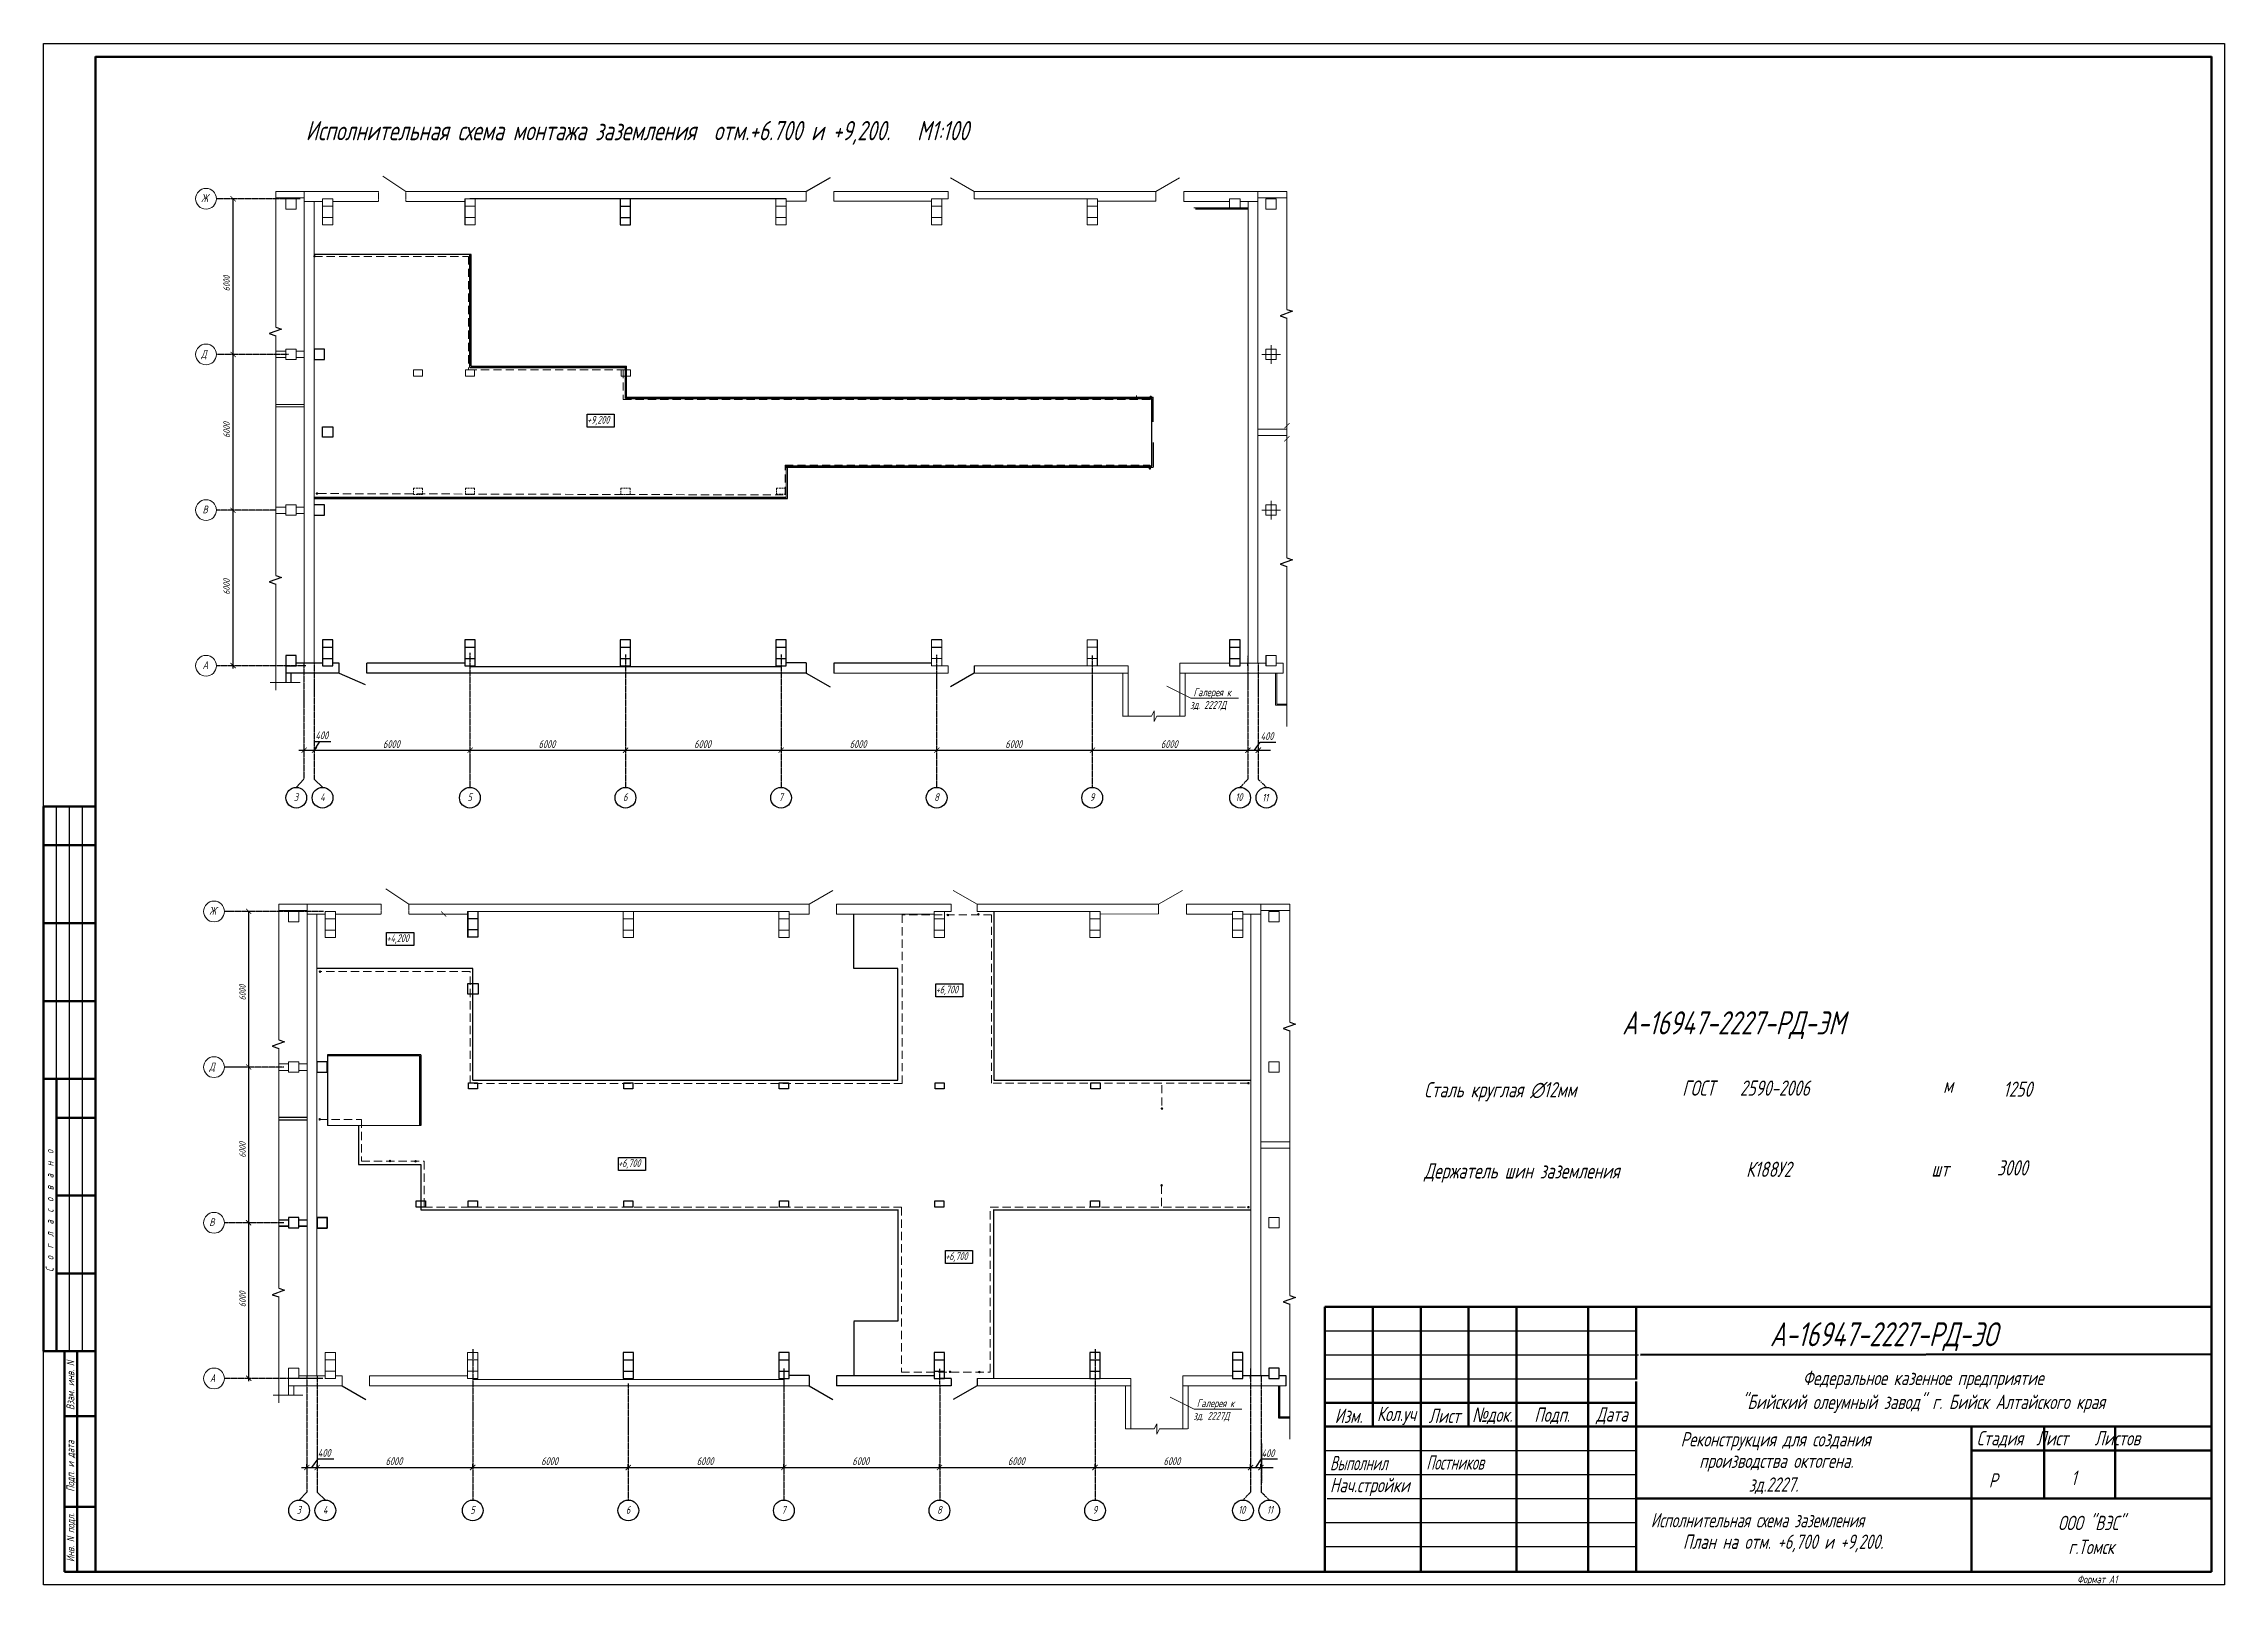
# Model space of a CAD drawing. Header units: millimetres. Extents: x -14296 to 10264, y -13087 to -5602.
# Drawn here: x -7101 to -6260, y -9381 to -8787 of the extents above; entities that cross this region are included whole.
import ezdxf
from ezdxf.enums import TextEntityAlignment as Align

# ---------------------------------------------------------------- set-up
doc = ezdxf.new("R2010")
doc.units = ezdxf.units.MM
for name, pattern in [('CENTER2', [1.125, 0.75, -0.125, 0.125, -0.125]), ('DURCHG', [0]), ('gost6', [12, 8, -1.5, 1, -1.5]), ('HIDDEN', [9.525, 6.35, -3.175]), ('HIDDEN2', [4.7625, 3.175, -1.5875]), ('K5LT_BASIC', [0]), ('ОСЕВАЯ', [50.8, 31.75, -6.35, 6.35, -6.35])]:
    doc.linetypes.add(name, pattern=pattern)
for name, color, linetype, lineweight in [('1', 4, 'Continuous', 15), ('Заземление (Сущ)', 6, 'gost6', 25), ('зд осн', 7, 'Continuous', 30), ('КаБель силовой (Вновь)', 1, 'Continuous', 15), ('основной', 3, 'Continuous', 15), ('стена', 7, 'Continuous', 18), ('Строительный', 251, 'Continuous', 13), ('Текст', 7, 'Continuous', 20)]:
    doc.layers.add(name, color=color, linetype=linetype, lineweight=lineweight)
for name, color, linetype in [('osnovnoy shtamp', 7, 'Continuous'), ('TX', 7, 'Continuous'), ('НОВЫЙ', 7, 'Continuous'), ('орудован', 7, 'Continuous'), ('Размеры', 5, 'Continuous')]:
    doc.layers.add(name, color=color, linetype=linetype)
doc.styles.add('Simplex', font='simplex.shx', dxfattribs={"width": 0.7, "oblique": 15})
doc.linetypes.add('ограждение1', pattern='A,0.25,-0.1,[133,ltypeshp.shx,S=0.1,R=0,X=-0.1,Y=0],-0.1,1', length=1.45)

msp = doc.modelspace()

# ---------------------------------------------------------------- texts
at = {"color": 0, "lineweight": 20, "style": 'Simplex', "oblique": 15, "width": 0.7}
for s, p in [('Ж', (-7040.22386, -8847.79438)), ('Д', (-7040.22386, -8907.79438)), ('В', (-7039.69957, -8967.79438)), ('А', (-7039.71431, -9027.79438)), ('3', (-7004.48473, -9078.65942)), ('4', (-6994.35995, -9078.65942)), ('5', (-6937.53308, -9078.65942)), ('6', (-6877.53308, -9078.65942)), ('7', (-6817.53308, -9078.65942)), ('8', (-6757.53308, -9078.65942)), ('9', (-6697.53308, -9078.65942)), ('10', (-6641.41274, -9078.65942)), ('11', (-6631.07619, -9078.86605)), ('Ж', (-7037.08317, -9122.49882)), ('Д', (-7037.08317, -9182.49882)), ('В', (-7037.08317, -9242.49882)), ('А', (-7036.80716, -9302.54514)), ('3', (-7003.39139, -9353.36386)), ('4', (-6993.26661, -9353.36386)), ('5', (-6936.43974, -9353.36386)), ('6', (-6876.43974, -9353.36386)), ('7', (-6816.43974, -9353.36386)), ('8', (-6756.43974, -9353.36386)), ('9', (-6696.43974, -9353.36386)), ('10', (-6640.3194, -9353.36386)), ('11', (-6629.26661, -9353.36386))]:
    msp.add_text(s, height=3, dxfattribs=at).set_placement(p)
at = {"lineweight": 35, "style": 'Simplex', "oblique": 15, "width": 0.7}
for s, height, p in [('А-16947-2227-РД-ЭМ', 8.9127346, (-6449.30886, -9168.60908)), ('А-16947-2227-РД-ЭО', 9.2324142, (-6391.45739, -9288.7933))]:
    msp.add_text(s, height=height, dxfattribs=at).set_placement(p, align=Align.CENTER)
at = {"color": 0, "lineweight": 20, "ltscale": 0.02, "style": 'Simplex', "oblique": 15, "width": 0.7}
msp.add_text('С  о  г  л  а  с  о  в  а  н  о', height=3, rotation=90, dxfattribs=at).set_placement((-7097.15287, -9260.12672))
for s, p in [('Взам. инв. N', (-7089.16041, -9303.92521)), ('Подп. и дата', (-7089.16041, -9334.98855)), ('Инв. N подл.', (-7089.10816, -9362.59215))]:
    msp.add_text(s, height=3, rotation=90, dxfattribs=at).set_placement(p, align=Align.CENTER)
at = {"lineweight": 20, "style": 'Simplex', "oblique": 15}
for s, height, width, p in [('Реконструкция для создания', 5.5394485, 0.7, (-6469.67449, -9327.43706)), ('Стадия  Лист    Листов', 5.5394485, 0.7, (-6355.51438, -9327.01618)), ('производства октогена.', 5.5394485, 0.7, (-6462.49818, -9335.7132)), ('зд.2227.', 5.539449, 0.7, (-6443.40093, -9344.87399)), ('Р', 5.53945, 0.7, (-6350.84863, -9343.29351)), ('1', 5.53945, 0.7, (-6319.09259, -9342.28293)), ('Исполнительная схема заземления', 5.5394485, 0.65, (-6481.17618, -9358.5953)), ('План на отм. +6,700 и +9,200.', 5.5394485, 0.7, (-6468.78935, -9366.91467))]:
    msp.add_text(s, height=height, dxfattribs=dict(at, width=width)).set_placement(p)
at = {"color": 0, "lineweight": 20, "style": 'Simplex', "oblique": 15, "width": 0.7}
msp.add_text('Формат А1', height=3, dxfattribs=at).set_placement((-6309.01169, -9380.15076), align=Align.CENTER)
at = {"color": 0, "lineweight": 20, "char_height": 2.5, "attachment_point": 5, "rotation": 90, "style": 'Simplex'}
for insert in [(-7030.4289, -8879.16747), (-7030.4289, -8935.63098), (-7030.4289, -8996.10069), (-7024.31915, -9152.45491), (-7024.31915, -9213.0896), (-7024.31915, -9270.67522)]:
    msp.add_mtext('6000', dxfattribs=dict(at, insert=insert))
at = {"layer": 'орудован', "color": 0, "linetype": 'Continuous', "lineweight": 35, "style": 'Simplex', "oblique": 15, "width": 0.7}
msp.add_text('Исполнительная схема монтажа заземления  отм.+6.700 и +9,200.   М1:100', height=7.4254575, dxfattribs=at).set_placement((-6999.91804, -8823.98218, 4.45527))
at = {"layer": 'орудован', "color": 0, "linetype": 'Continuous', "lineweight": 20, "style": 'Simplex', "oblique": 15, "width": 0.6}
for s, p in [('+9,200', (-6891.39279, -8933.20983)), ('+4,200', (-6968.7539, -9133.01458)), ('+6,700', (-6756.9261, -9152.80513)), ('+6,700', (-6879.40765, -9219.73695)), ('+6,700', (-6753.2681, -9255.5729))]:
    msp.add_text(s, height=3, dxfattribs=at).set_placement(p)
at = {"layer": 'Размеры', "color": 0, "lineweight": 20, "style": 'Simplex', "oblique": 15, "width": 0.7}
for s, p in [('400', (-6996.16491, -9054.81803)), ('6000', (-6970.12335, -9058.21803)), ('6000', (-6910.12335, -9058.21803)), ('6000', (-6850.12335, -9058.21803)), ('6000', (-6790.12335, -9058.21803)), ('6000', (-6730.12335, -9058.21803)), ('6000', (-6670.12335, -9058.21803)), ('400', (-6631.66424, -9055.13502)), ('400', (-6995.25427, -9331.4149)), ('6000', (-6969.11195, -9334.59664)), ('6000', (-6909.11195, -9334.59664)), ('6000', (-6849.11195, -9334.59664)), ('6000', (-6789.11195, -9334.59664)), ('6000', (-6729.11195, -9334.59664)), ('6000', (-6669.11195, -9334.59664)), ('400', (-6631.30285, -9331.54523))]:
    msp.add_text(s, height=3, dxfattribs=at).set_placement(p)
at = {"layer": 'Строительный', "color": 0, "lineweight": 20, "style": 'Simplex', "oblique": 15, "width": 0.7}
for s, p in [(' зд. 2227Д', (-6660.35447, -9043.12212)), ('Галерея к', (-6657.55501, -9038.2462)), ('Галерея к', (-6656.27954, -9312.25788)), (' зд. 2227Д', (-6659.079, -9317.1338))]:
    msp.add_text(s, height=3, dxfattribs=at).set_placement(p)
at = {"layer": 'Текст', "char_height": 5.8684743, "attachment_point": 1, "style": 'Simplex'}
for s, width, heights, insert in [('{\\Q15;Сталь круглая ∅12мм}', 129, [0], (-6568.59003, -9186.9831)), ('\\pi8.8437;м', 20, [3.5], (-6377.2866, -9185.27781)), ('\\pi3.10383;1250', 20, [0], (-6348.38191, -9186.78137)), ('\\pi2.37331;3000', 20, [3.5], (-6350.0568, -9217.10182)), ('{\\Q15;Держатель шин заземления}', 129, [0], (-6568.59003, -9218.28163)), ('\\pi24.625;К188У2', 60, [0], (-6469.05263, -9217.66942)), ('\\pi7.0965;шт', 20, [0], (-6380.07806, -9217.55442))]:
    msp.add_mtext_dynamic_manual_height_columns(s, width=width, gutter_width=12.5, heights=heights, dxfattribs=dict(at, insert=insert))
at = {"layer": 'Текст'}
note = msp.add_mtext_dynamic_manual_height_columns('ГОСТ ', width=18.1665929, gutter_width=4.05089, heights=[7.34312, 0], dxfattribs=dict(at, insert=(-6469.05263, -9186.37089), char_height=5.8684743, attachment_point=1, style='Simplex'))
for column, words in zip(note.columns.linked_columns, ['2590-2006']):
    column.text = words
at = {"layer": 'Текст', "lineweight": 20, "style": 'Simplex'}
for s, insert, char_height, width, attachment_point in [('Федеральное казенное предприятие\\P"Бийский олеумный завод" г. Бийск Алтайского края', (-6376.15198, -9306.38988), 5.5394485, 221.577941, 5), ('Изм.', (-6597.72992, -9315.6223), 5.539449, 18.4648284, 5), ('Кол.уч', (-6579.26509, -9315.6223), 5.539449, 18.4648284, 5), ('Лист', (-6560.80026, -9315.6223), 5.539449, 18.4648284, 5), ('{\\fArial|b0|i0|c204|p34;\\W0.7;№\\Fsimplex|c204;док.}', (-6542.33543, -9315.6223), 5.5394485, 18.4648284, 5), ('Подп.', (-6519.2544, -9315.6223), 5.539449, 27.6972426, 5), ('{\\W0.7;Дата}', (-6496.17336, -9315.6223), 5.5394485, 18.4648284, 5), ('{\\W0.6;Выполнил}', (-6604.90512, -9333.83863), 5.5394485, 33.2366911, 4), ('{\\W0.6;Постников}', (-6567.77876, -9333.60564), 5.5394485, 33.2366911, 4), ('Нач.стройки', (-6604.90512, -9343.07105), 5.5394485, 33.2366911, 4), ('{\\C7;ООО "ВЭС"\\Pг.Томск}', (-6311.31434, -9361.53587), 5.5394485, 92.3241421, 5)]:
    msp.add_mtext(s, dxfattribs=dict(at, insert=insert, char_height=char_height, width=width, attachment_point=attachment_point))

# ---------------------------------------------------------------- blocks, each defined once
blk = doc.blocks.new('A$C22994256')
at = {"layer": 'TX', "color": 5, "linetype": 'ByBlock'}
for p, q in [((-1.93, 2.68), (-6.65, 0.95)), ((-6.65, 0.95), (-4.08, 0.07)), ((-4.08, 3.42), (-1.93, 2.68))]:
    blk.add_line(p, q, dxfattribs=at)

# ---------------------------------------------------------------- hatches: boundary and pattern name
at = {"layer": 'Заземление (Сущ)', "lineweight": 30, "true_color": 0xed1f24}
for points in [[(-6996.02523, -8868.68303, 1), (-6997.02523, -8868.68303, 1)], [(-6673.51661, -8922.88065, 1), (-6674.51661, -8922.88065, 1)], [(-6673.85087, -8950.44634, 1), (-6674.85087, -8950.44634, 1)], [(-6995.10121, -8960.13297, 1), (-6996.10121, -8960.13297, 1)], [(-6751.72725, -9122.60963, 1), (-6752.72725, -9122.60963, 1)], [(-6740.01238, -9122.34497, 1), (-6741.01238, -9122.34497, 1)], [(-6993.89787, -9144.40651, 1), (-6994.89787, -9144.40651, 1)], [(-6635.84031, -9187.39962, 1), (-6636.84031, -9187.39962, 1)], [(-6669.20623, -9197.19631, 1), (-6670.20623, -9197.19631, 1)], [(-6993.99616, -9201.33932, 1), (-6994.99616, -9201.33932, 1)], [(-6966.91141, -9217.41335, 1), (-6967.91141, -9217.41335, 1)], [(-6957.05096, -9217.5197, 1), (-6958.05096, -9217.5197, 1)], [(-6669.33912, -9226.77008, 1), (-6670.33912, -9226.77008, 1)], [(-6635.8446, -9235.19657, 1), (-6636.8446, -9235.19657, 1)], [(-6750.92153, -9298.67095, 1), (-6751.92153, -9298.67095, 1)], [(-6739.61129, -9298.74658, 1), (-6740.61129, -9298.74658, 1)]]:
    msp.add_hatch(color=240, dxfattribs=at).paths.add_polyline_path(points)

# ---------------------------------------------------------------- linework, layer by layer
at = {"color": 0, "lineweight": 60}
for p, q in [((-7080.98538, -9375.7326), (-7080.98538, -8791.7326)), ((-7080.98538, -8791.81632), (-6264.98538, -8791.81632)), ((-7080.98538, -9375.7326), (-7080.98538, -8791.81632)), ((-6264.98538, -9375.7326), (-6264.98538, -8791.7326)), ((-6264.98538, -9375.7326), (-6264.98538, -8791.81632)), ((-6606.83765, -9273.6328), (-6265.23832, -9273.6328)), ((-6606.83765, -9375.18935), (-6606.83765, -9273.6328)), ((-6588.37282, -9273.6328), (-6588.37282, -9319.79487)), ((-6569.90799, -9273.6328), (-6569.90799, -9375.18935)), ((-6551.44316, -9319.79487), (-6551.44316, -9273.6328)), ((-6532.97833, -9375.18935), (-6532.97833, -9273.6328)), ((-6505.28109, -9273.6328), (-6505.28109, -9375.18935)), ((-6486.81626, -9273.6328), (-6486.81626, -9301.68341)), ((-6485.15944, -9292.09762), (-6264.94619, -9291.90165)), ((-6486.81626, -9302.38399), (-6486.81626, -9375.18935)), ((-6606.83765, -9310.56245), (-6486.94582, -9310.56245)), ((-6606.83765, -9319.79487), (-6264.94619, -9319.79487)), ((-6357.56246, -9319.79487), (-6357.56246, -9375.18935)), ((-6329.4769, -9347.49211), (-6329.4769, -9319.79487)), ((-6302.16798, -9319.79487), (-6302.16798, -9347.49211)), ((-6357.58413, -9329.02728), (-6264.94619, -9329.02728)), ((-6486.81626, -9347.49211), (-6264.94619, -9347.49211)), ((-6264.98538, -9375.7326), (-7080.98538, -9375.7326))]:
    msp.add_line(p, q, dxfattribs=at)
at = {"color": 0, "lineweight": 25}
for p, q in [((-7027.90148, -8906.66242), (-7027.90148, -8846.26493)), ((-7027.90148, -8966.45737), (-7027.90148, -8906.55666)), ((-6993.48747, -8938.36645), (-6993.48747, -8934.36645)), ((-6993.48747, -8934.36645), (-6989.48747, -8934.36645)), ((-6989.48747, -8938.36645), (-6993.48747, -8938.36645)), ((-6989.48747, -8934.36645), (-6989.48747, -8938.36645)), ((-7027.90148, -9027.58912), (-7027.90148, -8966.64132)), ((-7021.88372, -9181.31543), (-7021.88372, -9120.91794)), ((-7021.88372, -9241.11038), (-7021.88372, -9181.20967)), ((-7021.88372, -9302.24213), (-7021.88372, -9241.29433))]:
    msp.add_line(p, q, dxfattribs=at)
at = {"color": 0, "ltscale": 100}
for p, q in [((-6814.59626, -9016.51746), (-6818.59626, -9016.51746)), ((-6818.59626, -9016.51746), (-6818.59626, -9026.51746)), ((-6818.59626, -9019.34329), (-6814.59626, -9019.34329)), ((-6818.59626, -9023.69163), (-6814.59626, -9023.69163)), ((-6814.59626, -9026.51746), (-6814.59626, -9016.51746)), ((-6818.59626, -9026.51746), (-6814.59626, -9026.51746)), ((-6806.89626, -9025.41746), (-6814.59626, -9025.41746)), ((-6806.89626, -9025.41746), (-6806.89626, -9029.26369)), ((-6758.59626, -9025.51746), (-6796.29626, -9025.51746)), ((-6796.29626, -9025.51746), (-6796.29626, -9029.31746))]:
    msp.add_line(p, q, dxfattribs=at)
at = {"color": 0, "lineweight": 50}
msp.add_line((-7100.98538, -9080.7326), (-7100.98538, -9290.7326), dxfattribs=at)
at = {"color": 0, "lineweight": -3}
for p, q in [((-7095.98538, -9185.7326), (-7095.98538, -9080.7326)), ((-7080.98538, -9290.7326), (-7092.98538, -9290.7326)), ((-7080.98538, -9290.7326), (-7092.98538, -9290.7326)), ((-7080.98538, -9290.7326), (-7092.98538, -9290.7326)), ((-6606.83765, -9292.09762), (-6485.91916, -9292.09762)), ((-6606.83765, -9301.33004), (-6486.59533, -9301.33004)), ((-6606.02884, -9347.49211), (-6486.2376, -9347.49211))]:
    msp.add_line(p, q, dxfattribs=at)
at = {"lineweight": 25}
for p, q in [((-6937.40696, -9121.05103), (-6937.40696, -9131.05103)), ((-6937.40696, -9123.87685), (-6933.40696, -9123.87685)), ((-6933.40696, -9131.05103), (-6933.40696, -9121.05103)), ((-6937.40696, -9128.2252), (-6933.40696, -9128.2252)), ((-6937.40696, -9131.05103), (-6933.40696, -9131.05103)), ((-6937.40696, -9153.05103), (-6937.40696, -9149.05103)), ((-6937.40696, -9149.05103), (-6933.40696, -9149.05103)), ((-6933.40696, -9149.05103), (-6933.40696, -9153.05103)), ((-6933.40696, -9153.05103), (-6937.40696, -9153.05103))]:
    msp.add_line(p, q, dxfattribs=at)
at = {"color": 0}
for p, q in [((-6606.83765, -9282.86521), (-6486.94582, -9282.86521)), ((-6588.37282, -9310.56245), (-6551.44316, -9310.56245)), ((-6588.37282, -9310.56245), (-6588.37282, -9310.56245)), ((-6606.83765, -9329.02728), (-6486.94582, -9329.02728)), ((-6606.83765, -9338.25969), (-6486.94582, -9338.25969)), ((-6606.83765, -9356.72452), (-6486.59533, -9356.72452)), ((-6606.83765, -9365.95694), (-6486.59533, -9365.95694)), ((-6357.56246, -9375.18935), (-6357.56246, -9375.18935))]:
    msp.add_line(p, q, dxfattribs=at)
msp.add_line((-6588.96025, -9310.8466), (-6588.96025, -9310.8466))
msp.add_lwpolyline([(-6259.98538, -9380.7326), (-7100.98538, -9380.7326), (-7100.98538, -8786.7326), (-6259.98538, -8786.7326), (-6259.98538, -9380.7326)], dxfattribs=at)
at = {"color": 0, "linetype": 'ByBlock', "const_width": 0.3}
for points in [[(-6757.52794, -9060.05668), (-6755.52794, -9058.05668)], [(-6755.52794, -9058.05668), (-6757.52794, -9060.05668)], [(-6756.51654, -9336.54523), (-6754.51654, -9334.54523)], [(-6754.51654, -9334.54523), (-6756.51654, -9336.54523)]]:
    msp.add_lwpolyline(points, dxfattribs=at)
for points in [[(-6937.09414, -9187.29226), (-6933.5979, -9187.29226), (-6933.5979, -9189.61207), (-6937.09414, -9189.61207)], [(-6877.22146, -9187.29226), (-6873.72523, -9187.29226), (-6873.72523, -9189.61207), (-6877.22146, -9189.61207)], [(-6817.28075, -9187.29226), (-6813.78451, -9187.29226), (-6813.78451, -9189.61207), (-6817.28075, -9189.61207)], [(-6757.22394, -9187.29226), (-6753.7277, -9187.29226), (-6753.7277, -9189.61207), (-6757.22394, -9189.61207)], [(-6697.08725, -9187.29226), (-6693.59101, -9187.29226), (-6693.59101, -9189.61207), (-6697.08725, -9189.61207)]]:
    msp.add_lwpolyline(points, close=True)
at = {"color": 0}
for points in [[(-6957.29018, -9232.79957), (-6953.76002, -9232.79957), (-6953.76002, -9235.21399), (-6957.29018, -9235.21399)], [(-6937.21992, -9232.79957), (-6933.68976, -9232.79957), (-6933.68976, -9235.21399), (-6937.21992, -9235.21399)], [(-6877.28936, -9232.79957), (-6873.75919, -9232.79957), (-6873.75919, -9235.21399), (-6877.28936, -9235.21399)], [(-6817.25782, -9232.79957), (-6813.72766, -9232.79957), (-6813.72766, -9235.21399), (-6817.25782, -9235.21399)], [(-6757.29984, -9232.79957), (-6753.76968, -9232.79957), (-6753.76968, -9235.21399), (-6757.29984, -9235.21399)], [(-6697.30628, -9232.79957), (-6693.77612, -9232.79957), (-6693.77612, -9235.21399), (-6697.30628, -9235.21399)]]:
    msp.add_lwpolyline(points, close=True, dxfattribs=at)
at = {"layer": '1', "color": 0}
for p, q in [((-7011.39199, -8896.01407), (-7011.39199, -8843.71746)), ((-7011.39199, -8991.76335), (-7011.39199, -8899.35897)), ((-7011.39199, -9035.89585), (-7011.39199, -8995.10825)), ((-7013.61329, -9032.94016), (-7002.08931, -9032.94016)), ((-7010.29865, -9170.71852), (-7010.29865, -9118.4219)), ((-7010.29865, -9266.46779), (-7010.29865, -9174.06341)), ((-7010.29865, -9310.60029), (-7010.29865, -9269.81269)), ((-6620.40652, -9324.61191), (-6620.40652, -9272.59094)), ((-7012.51995, -9307.6446), (-7000.99598, -9307.6446))]:
    msp.add_line(p, q, dxfattribs=at)
at = {"layer": '1', "color": 0, "linetype": 'DURCHG', "ltscale": 0.1}
for p, q in [((-6958.32126, -8914.91746), (-6958.32126, -8912.51746)), ((-6954.82126, -8912.51746), (-6958.32126, -8912.51746)), ((-6954.82126, -8914.91746), (-6954.82126, -8912.51746)), ((-6938.32126, -8914.91746), (-6938.32126, -8912.51746)), ((-6934.82126, -8912.51746), (-6938.32126, -8912.51746)), ((-6934.82126, -8914.91746), (-6934.82126, -8912.51746)), ((-6878.21594, -8914.91746), (-6878.21594, -8912.51746)), ((-6874.71594, -8912.51746), (-6878.21594, -8912.51746)), ((-6874.71594, -8914.91746), (-6874.71594, -8912.51746)), ((-6958.32126, -8914.91746), (-6954.82126, -8914.91746)), ((-6938.32126, -8914.91746), (-6934.82126, -8914.91746)), ((-6878.21594, -8914.91746), (-6874.71594, -8914.91746))]:
    msp.add_line(p, q, dxfattribs=at)
at = {"layer": '1', "color": 0, "linetype": 'HIDDEN', "ltscale": 0.1}
for p, q in [((-6958.32126, -8958.11746), (-6954.82126, -8958.11746)), ((-6958.32126, -8958.11746), (-6958.32126, -8960.51746)), ((-6954.82126, -8960.51746), (-6958.32126, -8960.51746)), ((-6954.82126, -8958.11746), (-6954.82126, -8960.51746)), ((-6938.32126, -8958.11746), (-6934.82126, -8958.11746)), ((-6938.32126, -8958.11746), (-6938.32126, -8960.51746)), ((-6934.82126, -8960.51746), (-6938.32126, -8960.51746)), ((-6934.82126, -8958.11746), (-6934.82126, -8960.51746)), ((-6878.32126, -8958.11746), (-6874.82126, -8958.11746)), ((-6878.32126, -8958.11746), (-6878.32126, -8960.51746)), ((-6874.82126, -8960.51746), (-6878.32126, -8960.51746)), ((-6874.82126, -8958.11746), (-6874.82126, -8960.51746)), ((-6818.32126, -8958.01623), (-6814.82126, -8958.01623)), ((-6818.32126, -8958.01623), (-6818.32126, -8960.41623)), ((-6814.82126, -8960.41623), (-6818.32126, -8960.41623)), ((-6814.82126, -8958.01623), (-6814.82126, -8960.41623))]:
    msp.add_line(p, q, dxfattribs=at)
at = {"layer": 'osnovnoy shtamp', "color": 0}
for p, q in [((-7003.54791, -9073.3825), (-7000.59626, -9070.27732)), ((-6993.37012, -9073.3825), (-6996.59626, -9070.27732)), ((-7002.45457, -9348.08695), (-6999.50292, -9344.98176)), ((-6992.27678, -9348.08695), (-6995.50292, -9344.98176))]:
    msp.add_line(p, q, dxfattribs=at)
for centre in [(-7003.54791, -9077.3825), (-6993.42313, -9077.3825), (-6936.59626, -9077.3825), (-6876.59626, -9077.3825), (-6816.59626, -9077.3825), (-6756.59626, -9077.3825), (-6696.59626, -9077.3825), (-6639.54791, -9077.3825), (-6629.42313, -9077.3825), (-7002.45457, -9352.08695), (-6992.32979, -9352.08695), (-6935.50292, -9352.08695), (-6875.50292, -9352.08695), (-6815.50292, -9352.08695), (-6755.50292, -9352.08695), (-6695.50292, -9352.08695), (-6638.45457, -9352.08695), (-6628.32979, -9352.08695)]:
    msp.add_circle(centre, 4, dxfattribs=at)
at = {"layer": 'зд осн', "color": 0, "lineweight": 53, "ltscale": 0.02}
for p, q in [((-7080.98538, -9080.7326), (-7100.98538, -9080.7326)), ((-7080.98538, -9095.7326), (-7100.98538, -9095.7326)), ((-7080.98538, -9125.7326), (-7100.98538, -9125.7326)), ((-7080.98538, -9155.7326), (-7100.98538, -9155.7326)), ((-7080.98538, -9185.7326), (-7100.98538, -9185.7326)), ((-7095.98538, -9290.7326), (-7095.98538, -9185.7326)), ((-7080.98538, -9200.7326), (-7095.98538, -9200.7326)), ((-7080.98538, -9230.7326), (-7095.98538, -9230.7326)), ((-7080.98538, -9260.7326), (-7095.98538, -9260.7326)), ((-7080.98538, -9290.7326), (-7100.98538, -9290.7326))]:
    msp.add_line(p, q, dxfattribs=at)
at = {"layer": 'зд осн', "color": 0, "lineweight": -3, "ltscale": 0.02}
for p, q in [((-7090.98538, -9290.7326), (-7090.98538, -9080.7326)), ((-7085.98538, -9290.7326), (-7085.98538, -9080.7326))]:
    msp.add_line(p, q, dxfattribs=at)
at = {"layer": 'КаБель силовой (Вновь)', "linetype": 'HIDDEN2'}
for p, q in [((-6996.59526, -8868.72905), (-6937.07412, -8868.72905)), ((-6937.07412, -8868.72905), (-6937.07412, -8912.51746)), ((-6937.07412, -8912.51746), (-6877.48375, -8912.51746)), ((-6877.48375, -8912.51746), (-6877.48375, -8923.94713)), ((-6674.03392, -8923.94713), (-6674.03392, -8923.00164)), ((-6877.48375, -8923.94713), (-6674.03392, -8923.94713)), ((-6815.07058, -8960.69494), (-6815.07058, -8949.18913)), ((-6815.07058, -8949.18913), (-6674.39853, -8949.18913)), ((-6674.39853, -8949.18913), (-6674.39853, -8950.42918)), ((-6995.13006, -8960.1621), (-6815.07058, -8960.69494))]:
    msp.add_line(p, q, dxfattribs=at)
at = {"layer": 'КаБель силовой (Вновь)', "color": 0, "linetype": 'K5LT_BASIC'}
msp.add_line((-6814.05803, -8962.00164), (-6814.05803, -8950.00164), dxfattribs=at)
at = {"layer": 'КаБель силовой (Вновь)', "color": 240, "linetype": 'HIDDEN2', "true_color": 0xed1f24}
for p, q in [((-6735.39242, -9122.49343), (-6769.90308, -9122.49343)), ((-6769.90308, -9122.49343), (-6769.90308, -9187.58156)), ((-6735.39242, -9187.44306), (-6735.39242, -9122.49343)), ((-6936.48086, -9144.34866), (-6994.3704, -9144.34866)), ((-6936.48086, -9187.58156), (-6936.48086, -9144.34866)), ((-6769.90308, -9187.58156), (-6936.48086, -9187.58156)), ((-6636.35909, -9187.44306), (-6735.39242, -9187.44306)), ((-6669.75336, -9188.13147), (-6669.75336, -9196.96722)), ((-6994.73385, -9201.40737), (-6978.39433, -9201.40737)), ((-6978.39433, -9201.40737), (-6978.39433, -9217.49131)), ((-6978.39433, -9217.49131), (-6954.24027, -9217.49131)), ((-6954.24027, -9217.49131), (-6954.24027, -9235.21399)), ((-6669.88975, -9226.82194), (-6669.88975, -9235.24491)), ((-6954.24027, -9235.21399), (-6770.17984, -9235.21399)), ((-6770.17984, -9235.21399), (-6770.17984, -9298.74658)), ((-6735.93565, -9278.05765), (-6735.93565, -9235.24491)), ((-6735.93565, -9235.24491), (-6636.35909, -9235.24491)), ((-6735.93565, -9298.74658), (-6735.93565, -9278.05765)), ((-6770.17984, -9298.74658), (-6735.93565, -9298.74658))]:
    msp.add_line(p, q, dxfattribs=at)
at = {"layer": 'КаБель силовой (Вновь)', "color": 7, "true_color": 0xffffff}
for p, q in [((-6741.00292, -9121.2219), (-6697.50292, -9121.2219)), ((-6681.70292, -9301.2219), (-6741.00292, -9301.2219))]:
    msp.add_line(p, q, dxfattribs=at)
at = {"layer": 'НОВЫЙ', "color": 0, "linetype": 'CENTER2', "ltscale": 0.5}
for p, q in [((-7002.07498, -8846.51746), (-7034.38367, -8846.51746)), ((-7006.54472, -8906.51746), (-7034.32178, -8906.51746)), ((-7011.44703, -8966.51746), (-7034.3608, -8966.51746)), ((-6936.59626, -9021.47984), (-6936.59626, -9073.3825)), ((-6876.59626, -9022.12953), (-6876.59626, -9073.3825)), ((-6816.59626, -9022.13029), (-6816.59626, -9073.3825)), ((-6756.59626, -9022.30548), (-6756.59626, -9073.3825)), ((-6999.84784, -9026.51746), (-7034.3608, -9026.51746)), ((-7000.59626, -9025.70748), (-7000.59626, -9070.27732)), ((-6996.59626, -9025.51746), (-6996.59626, -9070.27732)), ((-6632.59626, -9025.51746), (-6632.59626, -9070.27732)), ((-6639.54791, -9073.3825), (-6636.59626, -9070.27732)), ((-6629.37012, -9073.3825), (-6632.59626, -9070.27732)), ((-6993.11079, -9121.2219), (-7031.27428, -9121.2219)), ((-7008.34757, -9181.2219), (-7031.27428, -9181.2219)), ((-7008.36051, -9241.2219), (-7031.27428, -9241.2219)), ((-6935.50292, -9289.88361), (-6935.50292, -9348.08695)), ((-6695.50292, -9289.88361), (-6695.50292, -9348.08695)), ((-6993.27936, -9301.2219), (-7031.27428, -9301.2219)), ((-6999.50292, -9300.41193), (-6999.50292, -9344.98176)), ((-6995.50292, -9300.2219), (-6995.50292, -9344.98176)), ((-6815.53628, -9297.32553), (-6815.50292, -9348.08695)), ((-6755.43298, -9297.55566), (-6755.39961, -9348.31707)), ((-6631.50292, -9300.2219), (-6631.50292, -9344.98176)), ((-6875.50292, -9303.21946), (-6875.50292, -9348.08695)), ((-6631.30674, -9326.22397), (-6631.30674, -9341.39021)), ((-6638.45457, -9348.08695), (-6635.50292, -9344.98176)), ((-6628.27678, -9348.08695), (-6631.50292, -9344.98176))]:
    msp.add_line(p, q, dxfattribs=at)
at = {"layer": 'НОВЫЙ', "color": 0, "linetype": 'ограждение1', "ltscale": 0.2}
for p, q in [((-6936.14368, -8868.00164), (-6996.70033, -8868.00164)), ((-6936.14368, -8911.00164), (-6936.14368, -8868.00164)), ((-6936.14368, -8911.00164), (-6876.14899, -8911.00164)), ((-6876.14368, -8923.50164), (-6876.14368, -8911.00164)), ((-6876.64368, -8923.00164), (-6762.15085, -8923.00164)), ((-6762.92852, -8923.00164), (-6673.14368, -8923.00164)), ((-6673.14368, -8932.50164), (-6673.14368, -8923.00164)), ((-6673.14368, -8940.50164), (-6673.14368, -8950.00164)), ((-6814.64368, -8950.00164), (-6673.14368, -8950.00164)), ((-6996.74368, -8962.00164), (-6814.05803, -8962.00164))]:
    msp.add_line(p, q, dxfattribs=at)
at = {"layer": 'НОВЫЙ', "color": 0, "ltscale": 0.2}
for p, q in [((-6936.64368, -8911.50164), (-6936.64368, -8868.00164)), ((-6936.64368, -8911.50164), (-6876.15887, -8911.50164)), ((-6876.64368, -8923.50164), (-6876.64368, -8911.50164)), ((-6876.64368, -8923.50164), (-6761.75253, -8923.50164)), ((-6762.42852, -8923.50164), (-6673.64368, -8923.50164)), ((-6673.64368, -8949.50164), (-6673.64368, -8923.50164)), ((-6814.64368, -8949.50164), (-6673.64368, -8949.50164)), ((-6996.74368, -8961.50164), (-6814.54082, -8961.50164))]:
    msp.add_line(p, q, dxfattribs=at)
at = {"layer": 'НОВЫЙ', "color": 0, "linetype": 'CENTER2', "lineweight": 25, "ltscale": 0.5}
for p, q in [((-6696.59626, -9022.6256), (-6696.59626, -9073.3825)), ((-6636.59626, -9022.69163), (-6636.59626, -9070.27732)), ((-6635.50292, -9297.39607), (-6635.50292, -9344.98176))]:
    msp.add_line(p, q, dxfattribs=at)
at = {"layer": 'НОВЫЙ', "color": 0, "ltscale": 0.3}
for p, q in [((-6734.50292, -9121.2219), (-6734.50292, -9186.2219)), ((-6771.50292, -9186.2219), (-6771.50292, -9143.25762)), ((-6955.50292, -9176.41982), (-6991.55298, -9176.41982)), ((-6991.55298, -9176.41982), (-6991.55298, -9203.7219)), ((-6955.50292, -9176.41982), (-6955.50292, -9203.7219)), ((-6935.50292, -9186.2219), (-6771.50292, -9186.2219)), ((-6734.50292, -9186.2219), (-6635.40292, -9186.2219)), ((-6734.50292, -9301.07339), (-6734.50292, -9236.07339)), ((-6734.50292, -9236.2219), (-6635.40292, -9236.2219))]:
    msp.add_line(p, q, dxfattribs=at)
at = {"layer": 'НОВЫЙ', "color": 0, "linetype": 'ограждение1', "ltscale": 3}
for p, q in [((-6956.00292, -9176.91982), (-6991.55298, -9176.91982)), ((-6956.00292, -9176.91982), (-6956.00292, -9203.7219)), ((-6624.76008, -9304.0219), (-6624.76008, -9316.3986)), ((-6624.76008, -9316.3986), (-6620.40652, -9316.3986))]:
    msp.add_line(p, q, dxfattribs=at)
at = {"layer": 'НОВЫЙ', "color": 0, "lineweight": 20, "ltscale": 0.3}
msp.add_line((-6991.55298, -9203.7219), (-6963.10292, -9203.7219), dxfattribs=at)
at = {"layer": 'НОВЫЙ', "ltscale": 0.3}
msp.add_line((-6771.50292, -9236.07339), (-6771.50292, -9279.18618), dxfattribs=at)
at = {"layer": 'НОВЫЙ', "color": 0}
for points in [[(-6891.32984, -8929.52565), (-6880.90635, -8929.52565), (-6880.90635, -8934.58115), (-6891.32984, -8934.58115)], [(-6968.69095, -9129.33041), (-6958.26746, -9129.33041), (-6958.26746, -9134.38591), (-6968.69095, -9134.38591)], [(-6756.86315, -9149.12096), (-6746.43966, -9149.12096), (-6746.43966, -9154.17646), (-6756.86315, -9154.17646)], [(-6879.3447, -9216.05278), (-6868.92121, -9216.05278), (-6868.92121, -9221.10828), (-6879.3447, -9221.10828)], [(-6753.20515, -9251.88872), (-6742.78166, -9251.88872), (-6742.78166, -9256.94422), (-6753.20515, -9256.94422)]]:
    msp.add_lwpolyline(points, close=True, dxfattribs=at)
at = {"layer": 'орудован', "color": 0, "lineweight": 20, "ltscale": 0.3}
msp.add_line((-6814.59626, -8961.51746), (-6814.59626, -8949.51746), dxfattribs=at)
at = {"layer": 'орудован', "color": 0, "lineweight": -2, "ltscale": 0.3}
for p, q in [((-6771.50292, -9279.18618), (-6788.50292, -9279.18618)), ((-6788.50292, -9279.2219), (-6788.50292, -9300.2219))]:
    msp.add_line(p, q, dxfattribs=at)
at = {"layer": 'основной', "color": 0, "lineweight": 25}
for p, q in [((-6938.59626, -8846.51746), (-6938.59626, -8856.51746)), ((-6874.59626, -8846.51746), (-6878.59626, -8846.51746)), ((-6878.59626, -8846.51746), (-6878.59626, -8856.51746)), ((-6874.59626, -8856.51746), (-6874.59626, -8846.51746)), ((-6878.59626, -8849.34329), (-6874.59626, -8849.34329)), ((-6878.59626, -8853.69163), (-6874.59626, -8853.69163)), ((-6878.59626, -8856.51746), (-6874.59626, -8856.51746)), ((-7010.29865, -9240.06117), (-7006.50292, -9240.06117)), ((-7010.29865, -9240.06117), (-7006.50292, -9240.06117)), ((-7010.29865, -9242.56117), (-7006.50292, -9242.56117)), ((-7006.50292, -9242.56117), (-7010.29865, -9242.56117)), ((-7002.50292, -9239.2219), (-7006.50292, -9239.2219)), ((-7006.50292, -9239.2219), (-7006.50292, -9243.2219)), ((-7002.50292, -9239.2219), (-7006.50292, -9239.2219)), ((-7006.50292, -9239.2219), (-7006.50292, -9243.2219)), ((-7002.50292, -9243.2219), (-7002.50292, -9239.2219)), ((-7002.50292, -9243.2219), (-7002.50292, -9239.2219)), ((-7002.50292, -9240.06117), (-6999.50292, -9240.06117)), ((-7002.50292, -9240.06117), (-6999.50292, -9240.06117)), ((-7002.50292, -9242.56117), (-6999.50292, -9242.56117)), ((-6999.50292, -9242.56117), (-7002.50292, -9242.56117)), ((-7006.50292, -9243.2219), (-7002.50292, -9243.2219)), ((-7006.50292, -9243.2219), (-7002.50292, -9243.2219)), ((-6624.36008, -9304.0219), (-6624.36008, -9315.9986)), ((-6624.36008, -9315.9986), (-6620.40652, -9315.9986))]:
    msp.add_line(p, q, dxfattribs=at)
at = {"layer": 'основной', "color": 0, "lineweight": 25, "ltscale": 100}
for p, q in [((-7003.59626, -9022.51746), (-7007.59626, -9022.51746)), ((-7007.59626, -9022.51746), (-7007.59626, -9026.51746)), ((-7003.59626, -9026.51746), (-7003.59626, -9022.51746)), ((-6989.49626, -9016.51746), (-6993.49626, -9016.51746)), ((-6993.49626, -9016.51746), (-6993.49626, -9026.51746)), ((-6993.49626, -9019.34329), (-6989.49626, -9019.34329)), ((-6993.49626, -9023.69163), (-6989.49626, -9023.69163)), ((-6989.49626, -9026.51746), (-6989.49626, -9016.51746)), ((-6934.59626, -9016.51746), (-6938.59626, -9016.51746)), ((-6938.59626, -9016.51746), (-6938.59626, -9026.51746)), ((-6938.59626, -9019.34329), (-6934.59626, -9019.34329)), ((-6938.59626, -9023.69163), (-6934.59626, -9023.69163)), ((-6934.59626, -9026.51746), (-6934.59626, -9016.51746)), ((-6874.59626, -9016.51746), (-6878.59626, -9016.51746)), ((-6878.59626, -9016.51746), (-6878.59626, -9026.51746)), ((-6878.59626, -9019.34329), (-6874.59626, -9019.34329)), ((-6878.59626, -9023.69163), (-6874.59626, -9023.69163)), ((-6874.59626, -9026.51746), (-6874.59626, -9016.51746)), ((-6754.59626, -9016.51746), (-6758.59626, -9016.51746)), ((-6758.59626, -9019.34329), (-6754.59626, -9019.34329)), ((-6694.59626, -9026.51746), (-6694.59626, -9016.51746)), ((-6639.59626, -9016.51746), (-6643.59626, -9016.51746)), ((-6643.59626, -9016.51746), (-6643.59626, -9026.51746)), ((-6643.59626, -9019.34329), (-6639.59626, -9019.34329)), ((-6643.59626, -9023.69163), (-6639.59626, -9023.69163)), ((-6639.59626, -9026.51746), (-6639.59626, -9016.51746)), ((-6629.59626, -9022.51746), (-6629.59626, -9026.51746)), ((-7007.59626, -9026.51746), (-7003.59626, -9026.51746)), ((-7007.59626, -9026.51746), (-7007.59626, -9032.94016)), ((-6986.95002, -9029.31746), (-7007.59626, -9029.31746)), ((-7005.59938, -9029.31746), (-7005.60236, -9032.94016)), ((-6993.49626, -9025.51746), (-7003.59626, -9025.51746)), ((-6993.49626, -9026.51746), (-6989.49626, -9026.51746)), ((-6986.95002, -9025.51746), (-6989.49626, -9025.51746)), ((-6986.95002, -9029.31746), (-6986.95002, -9025.51746)), ((-6938.59626, -9025.51746), (-6976.35002, -9025.51746)), ((-6976.35002, -9029.31746), (-6976.35002, -9025.51746)), ((-6806.89626, -9029.31746), (-6976.35002, -9029.31746)), ((-6938.59626, -9026.51746), (-6934.59626, -9026.51746)), ((-6816.59626, -9026.91746), (-6936.59626, -9026.91746)), ((-6878.59626, -9026.51746), (-6874.59626, -9026.51746)), ((-6742.09626, -9026.51746), (-6742.09626, -9029.31746)), ((-6643.59626, -9026.51746), (-6639.59626, -9026.51746)), ((-6636.59626, -9026.51746), (-6636.59626, -9025.51746)), ((-7010.29865, -9200.4719), (-6999.50292, -9200.4719)), ((-7010.29865, -9201.4719), (-6999.50292, -9201.4719)), ((-6873.50292, -9291.2219), (-6877.50292, -9291.2219)), ((-6877.50292, -9291.2219), (-6877.50292, -9301.2219)), ((-6873.50292, -9301.2219), (-6873.50292, -9291.2219)), ((-6813.50292, -9291.2219), (-6817.50292, -9291.2219)), ((-6817.50292, -9291.2219), (-6817.50292, -9301.2219)), ((-6813.50292, -9301.2219), (-6813.50292, -9291.2219)), ((-6753.50292, -9291.2219), (-6757.50292, -9291.2219)), ((-6757.50292, -9291.2219), (-6757.50292, -9301.2219)), ((-6753.50292, -9301.2219), (-6753.50292, -9291.2219)), ((-6693.50292, -9291.2219), (-6697.50292, -9291.2219)), ((-6697.50292, -9291.2219), (-6697.50292, -9301.2219)), ((-6693.50292, -9301.2219), (-6693.50292, -9291.2219)), ((-6638.50292, -9291.2219), (-6642.50292, -9291.2219)), ((-6642.50292, -9291.2219), (-6642.50292, -9301.2219)), ((-6638.50292, -9301.2219), (-6638.50292, -9291.2219)), ((-6877.50292, -9294.04773), (-6873.50292, -9294.04773)), ((-6877.50292, -9298.39607), (-6873.50292, -9298.39607)), ((-6877.50292, -9301.2219), (-6873.50292, -9301.2219)), ((-6817.50292, -9294.04773), (-6813.50292, -9294.04773)), ((-6817.50292, -9298.39607), (-6813.50292, -9298.39607)), ((-6817.50292, -9301.2219), (-6813.50292, -9301.2219)), ((-6805.80292, -9300.1219), (-6813.50292, -9300.1219)), ((-6805.80292, -9300.1219), (-6805.80292, -9303.96814)), ((-6757.50292, -9300.2219), (-6795.20292, -9300.2219)), ((-6795.20292, -9300.2219), (-6795.20292, -9304.0219)), ((-6757.50292, -9294.04773), (-6753.50292, -9294.04773)), ((-6757.50292, -9298.39607), (-6753.50292, -9298.39607)), ((-6757.50292, -9301.2219), (-6753.50292, -9301.2219)), ((-6753.50292, -9301.2219), (-6755.50292, -9301.2219)), ((-6751.00292, -9301.2219), (-6753.50292, -9301.2219)), ((-6751.00292, -9301.2219), (-6751.00292, -9304.0219)), ((-6741.00292, -9301.2219), (-6741.00292, -9304.0219)), ((-6697.50292, -9294.04773), (-6693.50292, -9294.04773)), ((-6697.50292, -9298.39607), (-6693.50292, -9298.39607)), ((-6697.50292, -9301.2219), (-6693.50292, -9301.2219)), ((-6642.50292, -9294.04773), (-6638.50292, -9294.04773)), ((-6642.50292, -9298.39607), (-6638.50292, -9298.39607)), ((-6642.50292, -9301.2219), (-6638.50292, -9301.2219)), ((-6628.50292, -9300.2219), (-6638.50292, -9300.2219)), ((-6635.50292, -9301.2219), (-6635.50292, -9300.2219)), ((-6624.50292, -9297.2219), (-6628.50292, -9297.2219)), ((-6628.50292, -9297.2219), (-6628.50292, -9301.2219)), ((-6628.50292, -9301.2219), (-6624.50292, -9301.2219)), ((-6624.50292, -9301.2219), (-6624.50292, -9297.2219)), ((-6621.80292, -9300.2219), (-6624.50292, -9300.2219)), ((-6621.80292, -9304.0219), (-6621.80292, -9300.2219)), ((-6751.00292, -9304.0219), (-6795.20292, -9304.0219))]:
    msp.add_line(p, q, dxfattribs=at)
at = {"layer": 'основной', "color": 0}
for centre in [(-7038.3608, -8846.51746), (-7038.3608, -8906.51746), (-7038.3608, -8966.51746), (-7038.3608, -9026.51746), (-7035.27428, -9121.2219), (-7035.27428, -9181.2219), (-7035.27428, -9241.2219), (-7035.27428, -9301.2219)]:
    msp.add_circle(centre, 4, dxfattribs=at)
at = {"layer": 'Размеры', "color": 0}
for p, q in [((-6797.71543, -8838.41746), (-6806.8953, -8843.71746)), ((-6992.69626, -8904.51746), (-6996.69626, -8904.51746)), ((-6996.69626, -8904.51746), (-6996.69626, -8908.51746)), ((-6992.69626, -8908.51746), (-6992.69626, -8904.51746)), ((-6996.69626, -8908.51746), (-6992.69626, -8908.51746)), ((-6992.64632, -8964.53832), (-6996.64632, -8964.53832)), ((-6992.64632, -8968.53832), (-6992.64632, -8964.53832)), ((-6996.64632, -8968.53832), (-6992.64632, -8968.53832)), ((-6986.95002, -9029.31746), (-6976.96094, -9033.73578)), ((-6806.89626, -9029.31746), (-6797.71639, -9034.61746)), ((-6742.09626, -9029.31746), (-6751.27613, -9034.61746)), ((-6996.83654, -9059.37367), (-6994.625, -9055.97247)), ((-6996.31721, -9055.65668), (-6990.23034, -9055.65668)), ((-6634.04858, -9059.06729), (-6631.80103, -9055.9712)), ((-6631.81654, -9055.97367), (-6625.72968, -9055.97367)), ((-7002.52794, -9059.05668), (-6994.52794, -9059.05668)), ((-6998.52794, -9059.05668), (-6934.52794, -9059.05668)), ((-6938.52794, -9059.05668), (-6874.52794, -9059.05668)), ((-6878.52794, -9059.05668), (-6814.52794, -9059.05668)), ((-6818.52794, -9059.05668), (-6754.52794, -9059.05668)), ((-6758.52794, -9059.05668), (-6694.52794, -9059.05668)), ((-6698.52794, -9059.05668), (-6634.52794, -9059.05668)), ((-6638.52794, -9059.05668), (-6630.52794, -9059.05668)), ((-6634.52794, -9059.05668), (-6627.88717, -9059.05668)), ((-6991.60292, -9179.2219), (-6995.60292, -9179.2219)), ((-6995.60292, -9179.2219), (-6995.60292, -9183.2219)), ((-6995.60292, -9183.2219), (-6991.60292, -9183.2219)), ((-6991.60292, -9183.2219), (-6991.60292, -9179.2219)), ((-6991.55298, -9239.19224), (-6995.55298, -9239.19224)), ((-6991.55298, -9239.2219), (-6995.55298, -9239.2219)), ((-6995.55298, -9239.2219), (-6995.55298, -9243.2219)), ((-6991.55298, -9243.19224), (-6991.55298, -9239.19224)), ((-6991.55298, -9243.2219), (-6991.55298, -9239.2219)), ((-6995.55298, -9243.19224), (-6991.55298, -9243.19224)), ((-6995.55298, -9243.2219), (-6991.55298, -9243.2219)), ((-6985.85668, -9304.0219), (-6976.67682, -9309.3219)), ((-6805.80292, -9304.0219), (-6796.62305, -9309.3219)), ((-6741.00292, -9304.0219), (-6750.18279, -9309.3219)), ((-6999.51654, -9335.92023), (-6999.51654, -9334.29523)), ((-6999.51654, -9335.92023), (-6999.51654, -9334.29523)), ((-6997.51654, -9335.54523), (-6995.09003, -9332.14523)), ((-6995.51654, -9335.92023), (-6995.51654, -9334.29523)), ((-6995.51654, -9335.92023), (-6995.51654, -9334.29523)), ((-6995.09017, -9332.14523), (-6989.00331, -9332.14523)), ((-6935.51654, -9335.92023), (-6935.51654, -9334.29523)), ((-6935.51654, -9335.92023), (-6935.51654, -9334.29523)), ((-6875.51654, -9335.92023), (-6875.51654, -9334.29523)), ((-6875.51654, -9335.92023), (-6875.51654, -9334.29523)), ((-6815.51654, -9335.92023), (-6815.51654, -9334.29523)), ((-6815.51654, -9335.92023), (-6815.51654, -9334.29523)), ((-6755.51654, -9335.92023), (-6755.51654, -9334.29523)), ((-6755.51654, -9335.92023), (-6755.51654, -9334.29523)), ((-6695.51654, -9335.92023), (-6695.51654, -9334.29523)), ((-6695.51654, -9335.92023), (-6695.51654, -9334.29523)), ((-6635.51654, -9335.92023), (-6635.51654, -9334.29523)), ((-6635.51654, -9335.92023), (-6635.51654, -9334.29523)), ((-6633.51654, -9335.54523), (-6631.32692, -9332.14523)), ((-6631.51654, -9335.92023), (-6631.51654, -9334.29523)), ((-6631.51654, -9335.92023), (-6631.51654, -9334.29523)), ((-6631.32774, -9332.14523), (-6625.16401, -9332.14523)), ((-7001.51654, -9335.54523), (-6993.51654, -9335.54523)), ((-6997.51654, -9335.54523), (-6933.51654, -9335.54523)), ((-6937.51654, -9335.54523), (-6873.51654, -9335.54523)), ((-6877.51654, -9335.54523), (-6813.51654, -9335.54523)), ((-6817.51654, -9335.54523), (-6753.51654, -9335.54523)), ((-6757.51654, -9335.54523), (-6693.51654, -9335.54523)), ((-6697.51654, -9335.54523), (-6633.51654, -9335.54523)), ((-6637.51654, -9335.54523), (-6629.51654, -9335.54523)), ((-6633.51654, -9335.54523), (-6626.87576, -9335.54523))]:
    msp.add_line(p, q, dxfattribs=at)
at = {"layer": 'Размеры', "color": 6}
for p, q in [((-6991.61986, -9239.25569), (-6995.61986, -9239.25569)), ((-6991.61986, -9243.25569), (-6991.61986, -9239.25569)), ((-6995.61986, -9243.25569), (-6991.61986, -9243.25569))]:
    msp.add_line(p, q, dxfattribs=at)
at = {"layer": 'Размеры', "color": 0, "const_width": 0.3}
for points in [[(-7028.90584, -8845.49939), (-7026.90584, -8847.49939)], [(-7028.90148, -8905.51151), (-7026.90148, -8907.51151)], [(-6622.52148, -8934.98111), (-6620.52148, -8932.98111)], [(-6620.52148, -8932.98111), (-6622.52148, -8934.98111)], [(-6622.52148, -8940.06206), (-6620.52148, -8938.06206)], [(-6620.52148, -8938.06206), (-6622.52148, -8940.06206)], [(-7028.94941, -8965.57752), (-7026.94941, -8967.57752)], [(-7028.90459, -9025.47014), (-7026.90459, -9027.47014)], [(-6999.52794, -9058.05668), (-7001.52794, -9060.05668)], [(-6997.52794, -9060.05668), (-6995.52794, -9058.05668)], [(-6995.52794, -9058.05668), (-6997.52794, -9060.05668)], [(-6937.52794, -9060.05668), (-6935.52794, -9058.05668)], [(-6935.52794, -9058.05668), (-6937.52794, -9060.05668)], [(-6877.52794, -9060.05668), (-6875.52794, -9058.05668)], [(-6875.52794, -9058.05668), (-6877.52794, -9060.05668)], [(-6817.52794, -9060.05668), (-6815.52794, -9058.05668)], [(-6815.52794, -9058.05668), (-6817.52794, -9060.05668)], [(-6697.52794, -9060.05668), (-6695.52794, -9058.05668)], [(-6695.52794, -9058.05668), (-6697.52794, -9060.05668)], [(-6635.52794, -9058.05668), (-6637.52794, -9060.05668)], [(-6631.52794, -9058.05668), (-6633.52794, -9060.05668)], [(-7022.88808, -9120.1524), (-7020.88808, -9122.1524)], [(-6947.67318, -9121.20281), (-6945.67318, -9123.20281)], [(-7022.88372, -9180.16452), (-7020.88372, -9182.16452)], [(-7022.93165, -9240.23053), (-7020.93165, -9242.23053)], [(-7022.88683, -9300.12315), (-7020.88683, -9302.12315)], [(-6998.51654, -9334.54523), (-7000.51654, -9336.54523)], [(-6996.51654, -9336.54523), (-6994.51654, -9334.54523)], [(-6994.51654, -9334.54523), (-6996.51654, -9336.54523)], [(-6936.51654, -9336.54523), (-6934.51654, -9334.54523)], [(-6934.51654, -9334.54523), (-6936.51654, -9336.54523)], [(-6876.51654, -9336.54523), (-6874.51654, -9334.54523)], [(-6874.51654, -9334.54523), (-6876.51654, -9336.54523)], [(-6816.51654, -9336.54523), (-6814.51654, -9334.54523)], [(-6814.51654, -9334.54523), (-6816.51654, -9336.54523)], [(-6696.51654, -9336.54523), (-6694.51654, -9334.54523)], [(-6694.51654, -9334.54523), (-6696.51654, -9336.54523)], [(-6636.51654, -9336.54523), (-6634.51654, -9334.54523)], [(-6634.51654, -9334.54523), (-6636.51654, -9336.54523)], [(-6632.51654, -9336.54523), (-6630.51654, -9334.54523)], [(-6630.51654, -9334.54523), (-6632.51654, -9336.54523)]]:
    msp.add_lwpolyline(points, dxfattribs=at)
at = {"layer": 'стена', "color": 0, "lineweight": 53}
for p, q in [((-7092.98538, -9375.7326), (-7092.98538, -9290.7326)), ((-7087.98538, -9375.7326), (-7087.98538, -9290.7326)), ((-7080.98538, -9315.7326), (-7092.98538, -9315.7326)), ((-7080.98538, -9350.7326), (-7092.98538, -9350.7326)), ((-7080.98538, -9375.72699), (-7092.98538, -9375.72699))]:
    msp.add_line(p, q, dxfattribs=at)
at = {"layer": 'стена', "color": 0, "lineweight": -3}
msp.add_line((-7080.98538, -9290.7326), (-7092.98538, -9290.7326), dxfattribs=at)
msp.add_line((-7080.98538, -9290.7326), (-7092.98538, -9290.7326), dxfattribs=at)
at = {"layer": 'Строительный', "color": 0}
for p, q in [((-6970.104, -8837.81969), (-6961.29626, -8843.71746)), ((-6742.09626, -8843.71746), (-6751.27613, -8838.41746)), ((-6662.90965, -8838.41746), (-6672.08952, -8843.71746)), ((-6971.89626, -8843.71746), (-7011.39199, -8843.71746)), ((-7000.59626, -8846.11746), (-7011.39199, -8846.11746)), ((-7003.59626, -8846.52846), (-7007.59626, -8846.52846)), ((-7007.59626, -8846.52846), (-7007.59626, -8850.52846)), ((-7003.59626, -8850.52846), (-7003.59626, -8846.52846)), ((-7000.49626, -8843.71746), (-7000.49626, -9025.51746)), ((-6989.49626, -8846.51746), (-6993.49626, -8846.51746)), ((-6993.49626, -8846.51746), (-6993.49626, -8856.51746)), ((-6989.49626, -8856.51746), (-6989.49626, -8846.51746)), ((-6936.59626, -8843.71746), (-6961.29626, -8843.71746)), ((-6934.59626, -8846.51746), (-6938.59626, -8846.51746)), ((-6806.8953, -8843.70599), (-6936.59626, -8843.71746)), ((-6929.21581, -8846.51746), (-6936.59626, -8846.51746)), ((-6936.59626, -8846.51746), (-6878.59626, -8846.51746)), ((-6934.59626, -8856.51746), (-6934.59626, -8846.51746)), ((-6814.59626, -8846.51746), (-6818.59626, -8846.51746)), ((-6818.59626, -8846.51746), (-6818.59626, -8856.51746)), ((-6814.59626, -8856.51746), (-6814.59626, -8846.51746)), ((-6806.8953, -8843.70599), (-6806.8953, -8847.50599)), ((-6752.09626, -8843.70175), (-6796.2953, -8843.70599)), ((-6796.2953, -8843.70599), (-6796.2953, -8847.50599)), ((-6754.59626, -8846.51746), (-6758.59626, -8846.51746)), ((-6758.59626, -8846.51746), (-6758.59626, -8856.51746)), ((-6752.09626, -8846.51746), (-6756.59626, -8846.51746)), ((-6754.59626, -8856.51746), (-6754.59626, -8846.51746)), ((-6672.08952, -8843.69407), (-6742.09626, -8843.70079)), ((-6694.59626, -8846.51746), (-6742.09626, -8846.51746)), ((-6694.59626, -8846.51746), (-6698.59626, -8846.51746)), ((-6698.59626, -8846.51746), (-6698.59626, -8856.51746)), ((-6694.59626, -8846.51746), (-6698.59626, -8846.51746)), ((-6694.59626, -8856.51746), (-6694.59626, -8846.51746)), ((-6672.08952, -8843.69407), (-6672.08952, -8847.49407)), ((-6661.29626, -8843.71746), (-6661.29626, -8847.51746)), ((-6639.59626, -8846.51746), (-6643.59626, -8846.51746)), ((-6643.59626, -8846.51746), (-6643.59626, -8850.57752)), ((-6639.59626, -8850.57752), (-6639.59626, -8846.51746)), ((-6625.59626, -8846.51746), (-6629.59626, -8846.51746)), ((-6629.59626, -8846.51746), (-6629.59626, -8850.51746)), ((-6625.59626, -8850.51746), (-6625.59626, -8846.51746)), ((-6621.49986, -8889.16751), (-6621.49986, -8843.71746)), ((-7007.59626, -8850.52846), (-7003.59626, -8850.52846)), ((-6993.49626, -8847.51746), (-7000.49626, -8847.51746)), ((-6996.69626, -8847.51746), (-6996.69626, -9025.51746)), ((-6993.49626, -8849.34329), (-6989.49626, -8849.34329)), ((-6993.49626, -8853.69163), (-6989.49626, -8853.69163)), ((-6938.59626, -8849.34329), (-6934.59626, -8849.34329)), ((-6938.59626, -8853.69163), (-6934.59626, -8853.69163)), ((-6818.59626, -8849.34329), (-6814.59626, -8849.34329)), ((-6818.59626, -8853.69163), (-6814.59626, -8853.69163)), ((-6806.8953, -8847.50599), (-6814.59626, -8847.50667)), ((-6758.59626, -8847.50237), (-6796.2953, -8847.50599)), ((-6758.59626, -8849.34329), (-6754.59626, -8849.34329)), ((-6758.59626, -8853.69163), (-6754.59626, -8853.69163)), ((-6698.59626, -8849.34329), (-6694.59626, -8849.34329)), ((-6698.59626, -8853.69163), (-6694.59626, -8853.69163)), ((-6672.08952, -8847.49407), (-6694.59626, -8847.49623)), ((-6629.59626, -8850.51746), (-6625.59626, -8850.51746)), ((-6993.49626, -8856.51746), (-6989.49626, -8856.51746)), ((-6938.59626, -8856.51746), (-6934.59626, -8856.51746)), ((-6818.59626, -8856.51746), (-6814.59626, -8856.51746)), ((-6758.59626, -8856.51746), (-6754.59626, -8856.51746)), ((-6698.59626, -8856.51746), (-6694.59626, -8856.51746)), ((-6621.49986, -8984.91678), (-6621.49986, -8892.5124)), ((-6627.57835, -8910.10123), (-6627.57835, -8902.93369)), ((-6623.99458, -8906.51746), (-6631.16213, -8906.51746)), ((-6679.49626, -8922.39369), (-6679.49626, -8923.51746)), ((-7003.59626, -8964.51746), (-7007.59626, -8964.51746)), ((-7007.59626, -8964.51746), (-7007.59626, -8968.51746)), ((-7003.59626, -8964.51746), (-7007.59626, -8964.51746)), ((-7007.59626, -8964.51746), (-7007.59626, -8968.51746)), ((-7003.59626, -8968.51746), (-7003.59626, -8964.51746)), ((-7003.59626, -8968.51746), (-7003.59626, -8964.51746)), ((-6992.64632, -8964.51746), (-6996.64632, -8964.51746)), ((-6996.64632, -8964.51746), (-6996.64632, -8968.51746)), ((-6992.64632, -8968.51746), (-6992.64632, -8964.51746)), ((-6627.57835, -8970.10123), (-6627.57835, -8962.93369)), ((-7011.39199, -8965.35673), (-7007.59626, -8965.35673)), ((-7011.39199, -8965.35673), (-7007.59626, -8965.35673)), ((-7011.39199, -8967.85673), (-7007.59626, -8967.85673)), ((-7007.59626, -8967.85673), (-7011.39199, -8967.85673)), ((-7007.59626, -8968.51746), (-7003.59626, -8968.51746)), ((-7007.59626, -8968.51746), (-7003.59626, -8968.51746)), ((-7003.59626, -8965.35673), (-7000.59626, -8965.35673)), ((-7003.59626, -8965.35673), (-7000.59626, -8965.35673)), ((-7003.59626, -8967.85673), (-7000.59626, -8967.85673)), ((-7000.59626, -8967.85673), (-7003.59626, -8967.85673)), ((-6996.64632, -8968.51746), (-6992.64632, -8968.51746)), ((-6623.99458, -8966.51746), (-6631.16213, -8966.51746)), ((-6621.49986, -9049.90747), (-6621.49986, -8988.26168)), ((-6625.45342, -9029.31746), (-6625.45342, -9041.29415)), ((-6658.6108, -9039.04505), (-6667.77914, -9034.44087)), ((-6640.16767, -9039.05469), (-6658.6108, -9039.04505)), ((-6625.45342, -9041.29415), (-6621.49986, -9041.29415)), ((-6969.01066, -9112.52413), (-6960.20292, -9118.4219)), ((-6796.62209, -9113.1219), (-6805.80196, -9118.4219)), ((-6741.00292, -9118.4219), (-6750.18279, -9113.1219)), ((-6661.81631, -9113.1219), (-6670.99618, -9118.4219)), ((-6970.80292, -9118.4219), (-7010.29865, -9118.4219)), ((-6999.50292, -9120.8219), (-7010.29865, -9120.8219)), ((-7002.50292, -9121.2329), (-7006.50292, -9121.2329)), ((-7006.50292, -9121.2329), (-7006.50292, -9125.2329)), ((-7002.50292, -9125.2329), (-7002.50292, -9121.2329)), ((-6999.40292, -9118.4219), (-6999.40292, -9300.2219)), ((-6992.40292, -9122.2219), (-6999.40292, -9122.2219)), ((-6988.40292, -9121.2219), (-6992.40292, -9121.2219)), ((-6992.40292, -9121.2219), (-6992.40292, -9131.2219)), ((-6992.40292, -9124.04773), (-6988.40292, -9124.04773)), ((-6988.40292, -9131.2219), (-6988.40292, -9121.2219)), ((-6970.80292, -9122.2219), (-6988.40292, -9122.2219)), ((-6935.50292, -9118.4219), (-6960.20292, -9118.4219)), ((-6937.50292, -9122.2219), (-6960.20292, -9122.2219)), ((-6933.50292, -9121.2219), (-6937.50292, -9121.2219)), ((-6937.50292, -9121.2219), (-6937.50292, -9131.2219)), ((-6805.80196, -9118.41043), (-6935.50292, -9118.4219)), ((-6928.12247, -9121.2219), (-6935.50292, -9121.2219)), ((-6935.50292, -9121.2219), (-6877.50292, -9121.2219)), ((-6813.50292, -9121.2219), (-6935.50292, -9121.2219)), ((-6873.50292, -9121.2219), (-6877.50292, -9121.2219)), ((-6877.50292, -9121.2219), (-6877.50292, -9131.2219)), ((-6877.50292, -9124.04773), (-6873.50292, -9124.04773)), ((-6873.50292, -9131.2219), (-6873.50292, -9121.2219)), ((-6813.50292, -9121.2219), (-6817.50292, -9121.2219)), ((-6817.50292, -9121.2219), (-6817.50292, -9131.2219)), ((-6817.50292, -9124.04773), (-6813.50292, -9124.04773)), ((-6813.50292, -9131.2219), (-6813.50292, -9121.2219)), ((-6805.80196, -9122.21043), (-6813.50292, -9122.21112)), ((-6805.80196, -9118.41043), (-6805.80196, -9122.21043)), ((-6751.00292, -9118.40619), (-6795.20196, -9118.41043)), ((-6795.20196, -9118.41043), (-6795.20196, -9122.21043)), ((-6757.50292, -9122.20682), (-6795.20196, -9122.21043)), ((-6753.50292, -9121.2219), (-6757.50292, -9121.2219)), ((-6757.50292, -9121.2219), (-6757.50292, -9131.2219)), ((-6757.50292, -9124.04773), (-6753.50292, -9124.04773)), ((-6751.00292, -9121.2219), (-6755.50292, -9121.2219)), ((-6753.50292, -9131.2219), (-6753.50292, -9121.2219)), ((-6670.99618, -9118.39852), (-6741.00292, -9118.40523)), ((-6693.50292, -9121.2219), (-6697.50292, -9121.2219)), ((-6697.50292, -9121.2219), (-6697.50292, -9131.2219)), ((-6693.50292, -9121.2219), (-6697.50292, -9121.2219)), ((-6697.50292, -9124.04773), (-6693.50292, -9124.04773)), ((-6693.50292, -9131.2219), (-6693.50292, -9121.2219)), ((-6670.99618, -9122.19852), (-6693.50292, -9122.20068)), ((-6670.99618, -9118.39852), (-6670.99618, -9122.19852)), ((-6660.20292, -9118.4219), (-6660.20292, -9122.2219)), ((-6638.50292, -9121.2219), (-6642.50292, -9121.2219)), ((-6642.50292, -9121.2219), (-6642.50292, -9131.2219)), ((-6642.50292, -9124.04773), (-6638.50292, -9124.04773)), ((-6638.50292, -9131.2219), (-6638.50292, -9121.2219)), ((-6624.50292, -9121.2219), (-6628.50292, -9121.2219)), ((-6628.50292, -9121.2219), (-6628.50292, -9125.2219)), ((-6624.50292, -9125.2219), (-6624.50292, -9121.2219)), ((-6620.40652, -9163.87195), (-6620.40652, -9118.4219)), ((-7006.50292, -9125.2329), (-7002.50292, -9125.2329)), ((-6992.40292, -9128.39607), (-6988.40292, -9128.39607)), ((-6992.40292, -9131.2219), (-6988.40292, -9131.2219)), ((-6877.50292, -9128.39607), (-6873.50292, -9128.39607)), ((-6877.50292, -9131.2219), (-6873.50292, -9131.2219)), ((-6817.50292, -9128.39607), (-6813.50292, -9128.39607)), ((-6817.50292, -9131.2219), (-6813.50292, -9131.2219)), ((-6757.50292, -9128.39607), (-6753.50292, -9128.39607)), ((-6757.50292, -9131.2219), (-6753.50292, -9131.2219)), ((-6697.50292, -9128.39607), (-6693.50292, -9128.39607)), ((-6697.50292, -9131.2219), (-6693.50292, -9131.2219)), ((-6642.50292, -9128.39607), (-6638.50292, -9128.39607)), ((-6642.50292, -9131.2219), (-6638.50292, -9131.2219)), ((-6628.50292, -9125.2219), (-6624.50292, -9125.2219)), ((-6620.40652, -9269.24605), (-6620.40652, -9167.21685)), ((-6991.55298, -9239.17138), (-6995.55298, -9239.17138)), ((-6991.55298, -9243.17138), (-6991.55298, -9239.17138)), ((-6995.55298, -9243.17138), (-6991.55298, -9243.17138)), ((-6657.33532, -9313.05672), (-6666.50366, -9308.45255)), ((-6638.8922, -9313.06637), (-6657.33532, -9313.05672))]:
    msp.add_line(p, q, dxfattribs=at)
at = {"layer": 'Строительный', "color": 0, "linetype": 'CENTER2', "ltscale": 0.5}
for p, q in [((-6971.89626, -8843.71746), (-6971.89626, -8847.51746)), ((-6961.29626, -8843.71746), (-6961.29626, -8847.51746)), ((-6970.80292, -9118.4219), (-6970.80292, -9122.2219)), ((-6960.20292, -9118.4219), (-6960.20292, -9122.2219))]:
    msp.add_line(p, q, dxfattribs=at)
at = {"layer": 'Строительный', "color": 0, "lineweight": 25}
msp.add_line((-6814.59626, -8846.51746), (-6936.59626, -8846.51746), dxfattribs=at)
at = {"layer": 'Строительный', "color": 0, "ltscale": 100}
for p, q in [((-6752.09626, -8846.51746), (-6752.09626, -8843.70175)), ((-6742.09626, -8846.51746), (-6742.09626, -8843.70079)), ((-6621.49986, -8843.71746), (-6661.29626, -8843.71746)), ((-6632.69626, -9025.51746), (-6632.69626, -8843.71746)), ((-6621.49986, -8846.11746), (-6632.59626, -8846.11746)), ((-6643.59626, -8847.51746), (-6661.29626, -8847.51746)), ((-6632.59626, -8847.51746), (-6639.59626, -8847.51746)), ((-6636.49626, -9025.51746), (-6636.49626, -8847.51746)), ((-7011.39199, -8905.26746), (-7007.59626, -8905.26746)), ((-7011.39199, -8905.26746), (-7007.59626, -8905.26746)), ((-7003.59626, -8904.51746), (-7007.59626, -8904.51746)), ((-7007.59626, -8904.51746), (-7007.59626, -8908.51746)), ((-7003.59626, -8908.51746), (-7003.59626, -8904.51746)), ((-7003.59626, -8905.26746), (-7000.59626, -8905.26746)), ((-7003.59626, -8905.26746), (-7000.59626, -8905.26746)), ((-6625.59626, -8904.51746), (-6629.59626, -8904.51746)), ((-6629.59626, -8904.51746), (-6629.59626, -8908.51746)), ((-6625.59626, -8908.51746), (-6625.59626, -8904.51746)), ((-7011.39199, -8907.76746), (-7007.59626, -8907.76746)), ((-7007.59626, -8908.51746), (-7003.59626, -8908.51746)), ((-7003.59626, -8907.76746), (-7000.59626, -8907.76746)), ((-6629.59626, -8908.51746), (-6625.59626, -8908.51746)), ((-7011.39199, -8925.76746), (-7000.59626, -8925.76746)), ((-7011.39199, -8926.76746), (-7000.59626, -8926.76746)), ((-6632.69626, -8935.26746), (-6621.49986, -8935.26746)), ((-6621.49986, -8937.76746), (-6632.69626, -8937.76746)), ((-6632.59626, -8937.76746), (-6621.49986, -8937.76746)), ((-6625.59626, -8964.51746), (-6629.59626, -8964.51746)), ((-6629.59626, -8964.51746), (-6629.59626, -8968.51746)), ((-6625.59626, -8968.51746), (-6625.59626, -8964.51746)), ((-6629.59626, -8968.51746), (-6625.59626, -8968.51746)), ((-6758.59626, -9016.51746), (-6758.59626, -9026.51746)), ((-6758.59626, -9023.69163), (-6754.59626, -9023.69163)), ((-6754.59626, -9026.51746), (-6754.59626, -9016.51746)), ((-6694.59626, -9016.51746), (-6698.59626, -9016.51746)), ((-6698.59626, -9016.51746), (-6698.59626, -9026.51746)), ((-6698.59626, -9019.34329), (-6694.59626, -9019.34329)), ((-6698.59626, -9023.69163), (-6694.59626, -9023.69163)), ((-6625.59626, -9022.51746), (-6629.59626, -9022.51746)), ((-6625.59626, -9026.51746), (-6625.59626, -9022.51746)), ((-6752.09626, -9029.31746), (-6796.29626, -9029.31746)), ((-6758.59626, -9026.51746), (-6754.59626, -9026.51746)), ((-6754.59626, -9026.51746), (-6756.59626, -9026.51746)), ((-6752.09626, -9026.51746), (-6754.59626, -9026.51746)), ((-6752.09626, -9026.51746), (-6752.09626, -9029.31746)), ((-6682.79626, -9026.51746), (-6742.09626, -9026.51746)), ((-6682.79626, -9029.31746), (-6742.09626, -9029.31746)), ((-6698.59626, -9026.51746), (-6694.59626, -9026.51746)), ((-6684.79626, -9029.31746), (-6684.79626, -9045.988)), ((-6682.79626, -9026.51746), (-6682.79626, -9029.31746)), ((-6682.79626, -9045.98216), (-6682.79626, -9026.51746)), ((-6643.59626, -9025.51746), (-6662.75053, -9025.51746)), ((-6662.75053, -9045.91437), (-6662.75053, -9025.51746)), ((-6622.89626, -9029.31746), (-6662.74308, -9029.31746)), ((-6660.74308, -9029.31746), (-6662.74308, -9029.31746)), ((-6660.74308, -9029.31746), (-6660.74308, -9045.988)), ((-6629.59626, -9025.51746), (-6639.59626, -9025.51746)), ((-6629.59626, -9026.51746), (-6625.59626, -9026.51746)), ((-6622.89626, -9025.51746), (-6625.59626, -9025.51746)), ((-6622.89626, -9029.31746), (-6622.89626, -9025.51746)), ((-6673.7409, -9045.95102), (-6684.91693, -9045.98945)), ((-6672.75212, -9043.94545), (-6673.7409, -9045.95102)), ((-6672.72971, -9047.94539), (-6672.75212, -9043.94545)), ((-6671.74093, -9045.93982), (-6672.72971, -9047.94539)), ((-6660.91693, -9045.90918), (-6671.74093, -9045.93982)), ((-6751.00292, -9121.2219), (-6751.00292, -9118.40619)), ((-6741.00292, -9121.2219), (-6741.00292, -9118.40523)), ((-6620.40652, -9118.4219), (-6660.20292, -9118.4219)), ((-6642.50292, -9122.2219), (-6660.20292, -9122.2219)), ((-6631.50292, -9122.2219), (-6638.50292, -9122.2219)), ((-6631.60292, -9300.2219), (-6631.60292, -9118.4219)), ((-6620.40652, -9120.8219), (-6631.50292, -9120.8219)), ((-7010.29865, -9179.9719), (-7006.50292, -9179.9719)), ((-7010.29865, -9179.9719), (-7006.50292, -9179.9719)), ((-7010.29865, -9182.4719), (-7006.50292, -9182.4719)), ((-7002.50292, -9179.13263), (-7006.50292, -9179.13263)), ((-7006.50292, -9179.13263), (-7006.50292, -9183.13263)), ((-7006.50292, -9183.13263), (-7002.50292, -9183.13263)), ((-7002.50292, -9183.13263), (-7002.50292, -9179.13263)), ((-7002.50292, -9179.9719), (-6999.50292, -9179.9719)), ((-7002.50292, -9179.9719), (-6999.50292, -9179.9719)), ((-7002.50292, -9182.4719), (-6999.50292, -9182.4719)), ((-6624.50292, -9179.2219), (-6628.50292, -9179.2219)), ((-6628.50292, -9179.2219), (-6628.50292, -9183.2219)), ((-6628.50292, -9183.2219), (-6624.50292, -9183.2219)), ((-6624.50292, -9183.2219), (-6624.50292, -9179.2219)), ((-6631.60292, -9209.9719), (-6620.40652, -9209.9719)), ((-6620.40652, -9212.4719), (-6631.60292, -9212.4719)), ((-6631.50292, -9212.4719), (-6620.40652, -9212.4719)), ((-6624.50292, -9239.2219), (-6628.50292, -9239.2219)), ((-6628.50292, -9239.2219), (-6628.50292, -9243.2219)), ((-6624.50292, -9243.2219), (-6624.50292, -9239.2219)), ((-6628.50292, -9243.2219), (-6624.50292, -9243.2219)), ((-6988.40292, -9291.2219), (-6992.40292, -9291.2219)), ((-6992.40292, -9291.2219), (-6992.40292, -9301.2219)), ((-6988.40292, -9301.2219), (-6988.40292, -9291.2219)), ((-6933.50292, -9291.2219), (-6937.50292, -9291.2219)), ((-6937.50292, -9291.2219), (-6937.50292, -9301.2219)), ((-6933.50292, -9301.2219), (-6933.50292, -9291.2219)), ((-7002.50292, -9297.2219), (-7006.50292, -9297.2219)), ((-7006.50292, -9297.2219), (-7006.50292, -9301.2219)), ((-7006.50292, -9301.2219), (-7002.50292, -9301.2219)), ((-7006.50292, -9301.2219), (-7006.50292, -9307.6446)), ((-7002.50292, -9301.2219), (-7002.50292, -9297.2219)), ((-6992.40292, -9300.2219), (-7002.50292, -9300.2219)), ((-6992.40292, -9294.04773), (-6988.40292, -9294.04773)), ((-6992.40292, -9298.39607), (-6988.40292, -9298.39607)), ((-6992.40292, -9301.2219), (-6988.40292, -9301.2219)), ((-6985.85668, -9300.2219), (-6988.40292, -9300.2219)), ((-6985.85668, -9304.0219), (-6985.85668, -9300.2219)), ((-6937.50292, -9300.2219), (-6975.25668, -9300.2219)), ((-6975.25668, -9304.0219), (-6975.25668, -9300.2219)), ((-6937.50292, -9294.04773), (-6933.50292, -9294.04773)), ((-6937.50292, -9298.39607), (-6933.50292, -9298.39607)), ((-6937.50292, -9301.2219), (-6933.50292, -9301.2219)), ((-6681.70292, -9301.2219), (-6681.70292, -9304.0219)), ((-6681.70292, -9320.6866), (-6681.70292, -9301.2219)), ((-6642.50292, -9300.2219), (-6661.65719, -9300.2219)), ((-6661.65719, -9320.61881), (-6661.65719, -9300.2219)), ((-6985.85668, -9304.0219), (-7006.50292, -9304.0219)), ((-7004.50605, -9304.0219), (-7004.50902, -9307.6446)), ((-6805.80292, -9304.0219), (-6975.25668, -9304.0219)), ((-6815.50292, -9301.6219), (-6935.50292, -9301.6219)), ((-6681.70292, -9304.0219), (-6741.00292, -9304.0219)), ((-6683.70292, -9304.0219), (-6683.70292, -9320.69244)), ((-6621.80292, -9304.0219), (-6661.64974, -9304.0219)), ((-6659.64974, -9304.0219), (-6661.64974, -9304.0219)), ((-6659.64974, -9304.0219), (-6659.64974, -9320.69244)), ((-6672.64756, -9320.65547), (-6683.82359, -9320.69389)), ((-6671.65878, -9318.6499), (-6672.64756, -9320.65547)), ((-6671.63637, -9322.64983), (-6671.65878, -9318.6499)), ((-6670.64759, -9320.64426), (-6671.63637, -9322.64983)), ((-6659.82359, -9320.61362), (-6670.64759, -9320.64426))]:
    msp.add_line(p, q, dxfattribs=at)
at = {"layer": 'Строительный'}
for p, q in [((-6971.89626, -8847.51746), (-6989.49626, -8847.51746)), ((-6938.59626, -8847.51746), (-6961.29626, -8847.51746)), ((-6995.60292, -9122.2219), (-6995.60292, -9300.2219))]:
    msp.add_line(p, q, dxfattribs=at)
at = {"layer": 'Строительный', "color": 0, "linetype": 'ограждение1', "ltscale": 3}
for p, q in [((-6636.66621, -8850.07752), (-6657.37246, -8850.07752)), ((-6625.85342, -9029.31746), (-6625.85342, -9041.69415)), ((-6625.85342, -9041.69415), (-6621.49986, -9041.69415))]:
    msp.add_line(p, q, dxfattribs=at)
at = {"layer": 'Строительный', "color": 0, "lineweight": -2, "ltscale": 0.3}
for p, q in [((-6636.66621, -8850.57752), (-6656.76621, -8850.57752)), ((-6788.50292, -9143.2219), (-6788.50292, -9122.2219)), ((-6935.50292, -9143.2219), (-6995.60292, -9143.2219)), ((-6935.50292, -9186.2219), (-6935.50292, -9143.2219)), ((-6771.50292, -9143.25762), (-6788.50292, -9143.25762)), ((-6772.00292, -9143.25762), (-6788.50292, -9143.25762)), ((-6979.60292, -9218.7219), (-6955.50292, -9218.7219)), ((-6955.50292, -9218.7219), (-6955.50292, -9236.2219)), ((-6955.50292, -9236.2219), (-6771.50292, -9236.2219)), ((-6771.50292, -9236.2219), (-6771.50292, -9278.2219)), ((-6734.50292, -9301.2219), (-6734.50292, -9236.2219))]:
    msp.add_line(p, q, dxfattribs=at)
at = {"layer": 'Строительный', "ltscale": 100}
msp.add_line((-6635.40292, -9300.2219), (-6635.40292, -9122.2219), dxfattribs=at)
at = {"layer": 'Строительный', "color": 0, "linetype": 'ОСЕВАЯ', "ltscale": 0.6}
for p, q in [((-6666.43427, -9186.26781), (-6666.44572, -9186.25649)), ((-6666.43427, -9236.17599), (-6666.44572, -9236.18731))]:
    msp.add_line(p, q, dxfattribs=at)
at = {"layer": 'Строительный', "color": 0, "lineweight": 25, "ltscale": 0.3}
msp.add_line((-6979.60292, -9203.7219), (-6979.60292, -9218.7219), dxfattribs=at)
at = {"layer": 'Строительный', "color": 0, "lineweight": 20, "ltscale": 0.3}
msp.add_line((-6966.50292, -9203.7219), (-6955.50292, -9203.7219), dxfattribs=at)

# ---------------------------------------------------------------- block references
at = {"layer": '1', "color": 0}
for p in [(-7007.31264, -8899.43226), (-7007.31264, -8995.18154), (-7006.2193, -9174.1367), (-7006.2193, -9269.88598), (-6616.32718, -9272.66423)]:
    msp.add_blockref('A$C22994256', p, dxfattribs=at)
at = {"layer": 'Строительный', "color": 0}
for p in [(-6617.42052, -8892.58569), (-6617.42052, -8988.33497), (-6616.32718, -9167.29013)]:
    msp.add_blockref('A$C22994256', p, dxfattribs=at)

msp.set_redraw_order([(e.dxf.handle, doc.entitydb.next_handle()) for e in msp.query("TEXT MTEXT ATTDEF DIMENSION ARC_DIMENSION")])  # texts and dimensions are drawn at this point

doc.saveas('drawing.dxf')
